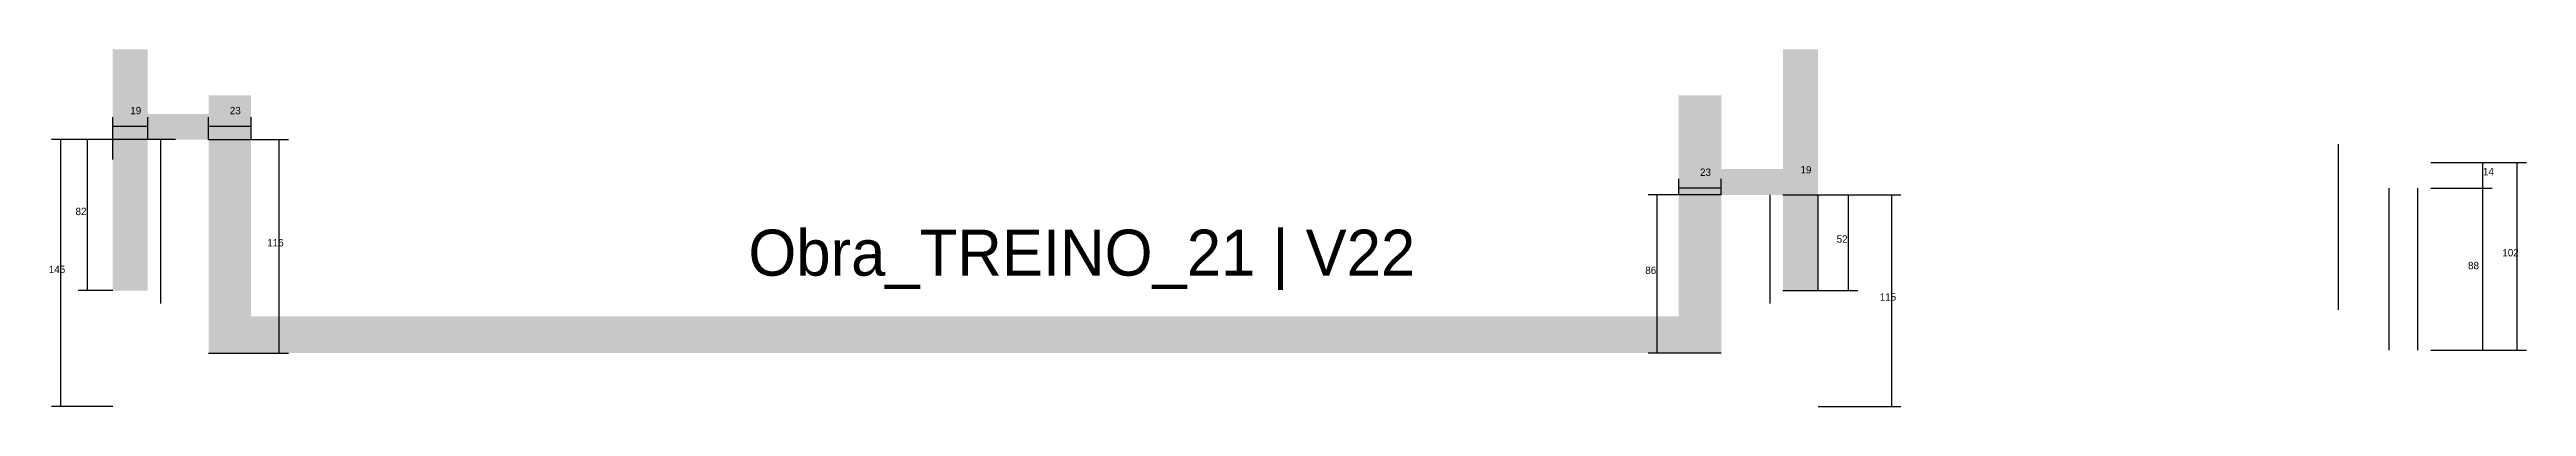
# Model space of a CAD drawing. Header units: metres. Extents: x -2848 to 22762, y -49062 to 1016.
# Drawn here: x 9221 to 10565, y -27681 to -27487 of the extents above; entities that cross this region are included whole.
import ezdxf

# ---------------------------------------------------------------- set-up
doc = ezdxf.new("R2010")
doc.units = ezdxf.units.M
for name, color, linetype in [('COTA', 4, 'Continuous'), ('LABEL_ID', 3, 'Continuous'), ('SARR_2.2x7', 40, 'Continuous')]:
    doc.layers.add(name, color=color, linetype=linetype)

msp = doc.modelspace()

# ---------------------------------------------------------------- texts
at = {"layer": 'COTA'}
for s, p in [('19', (9264.7, -27522.3)), ('23', (9318.7, -27522.3)), ('23', (10116.2, -27555.8)), ('19', (10170.7, -27554.4)), ('14', (10540.9, -27555.5)), ('82', (9235, -27577.1)), ('116', (9339, -27594.1)), ('52', (10190.3, -27592.1)), ('102', (10551.4, -27599.5)), ('145', (9220.5, -27608.6)), ('86', (10086.5, -27609.1)), ('88', (10532.8, -27606.5)), ('115', (10213.7, -27623.6))]:
    msp.add_text(s, height=4, dxfattribs=at).set_placement(p)
at = {"layer": 'LABEL_ID'}
msp.add_text('Obra_TREINO_21 | V22', height=25, dxfattribs=at).set_placement((9600, -27610))

# ---------------------------------------------------------------- hatches: boundary and pattern name
at = {"layer": 'COTA'}
h = msp.add_hatch(dxfattribs=at)
h.set_pattern_fill('AR-CONC', scale=0.03)
h.paths.add_polyline_path([(9330.2, -27632.1), (9330.2, -27512.1), (9307.2, -27512.1), (9307.2, -27522.1), (9274.2, -27522.1), (9274.2, -27487.1), (9255.2, -27487.1), (9255.2, -27618.1), (9274.2, -27618.1), (9274.2, -27536.1), (9307.2, -27536.1), (9307.2, -27652.1), (9330.2, -27652.1), (10104.7, -27652.1), (10127.7, -27652.1), (10127.7, -27566.1), (10161.2, -27566.1), (10161.2, -27618.1), (10180.2, -27618.1), (10180.2, -27487.1), (10161.2, -27487.1), (10161.2, -27552.1), (10127.7, -27552.1), (10127.7, -27512.1), (10104.7, -27512.1), (10104.7, -27632.1)])

# ---------------------------------------------------------------- linework, layer by layer
for p, q in [((9255.2, -27546.9), (9255.2, -27523.8)), ((9255.2, -27528.8), (9274.2, -27528.8)), ((9274.2, -27536.1), (9274.2, -27523.8)), ((9307.2, -27536.1), (9307.2, -27523.8)), ((9307.2, -27528.8), (9330.2, -27528.8)), ((9330.2, -27536.1), (9330.2, -27523.8)), ((9289.2, -27536.1), (9222, -27536.1)), ((9227, -27681.1), (9227, -27536.1)), ((9271.8, -27536.1), (9236.5, -27536.1)), ((9241.5, -27618.1), (9241.5, -27536.1)), ((9307.2, -27536.1), (9350.5, -27536.1)), ((9345.5, -27652.1), (9345.5, -27536.1)), ((10512.6, -27548.5), (10545.9, -27548.5)), ((10512.6, -27548.5), (10564.5, -27548.5)), ((10540.9, -27562.5), (10540.9, -27548.5)), ((10559.5, -27650.5), (10559.5, -27548.5)), ((10127.7, -27566.1), (10088, -27566.1)), ((10093, -27652.1), (10093, -27566.1)), ((10104.7, -27566.1), (10104.7, -27557.3)), ((10104.7, -27562.3), (10127.7, -27562.3)), ((10127.7, -27566.1), (10127.7, -27557.3)), ((10161.2, -27566.1), (10201.8, -27566.1)), ((10161.2, -27566.1), (10185.2, -27566.1)), ((10161.2, -27566.1), (10225.2, -27566.1)), ((10180.2, -27618.1), (10180.2, -27566.1)), ((10196.8, -27618.1), (10196.8, -27566.1)), ((10220.2, -27681.1), (10220.2, -27566.1)), ((10512.6, -27562.5), (10545.9, -27562.5)), ((10512.6, -27562.5), (10545.9, -27562.5)), ((10540.9, -27650.5), (10540.9, -27562.5)), ((9255.2, -27618.1), (9236.5, -27618.1)), ((10161.2, -27618.1), (10201.8, -27618.1)), ((10180.2, -27618.1), (10185.2, -27618.1)), ((10512.6, -27650.5), (10545.9, -27650.5)), ((10512.6, -27650.5), (10564.5, -27650.5)), ((9307.2, -27652.1), (9350.5, -27652.1)), ((10127.7, -27652.1), (10088, -27652.1)), ((9255.2, -27681.1), (9222, -27681.1)), ((10180.2, -27681.1), (10225.2, -27681.1))]:
    msp.add_line(p, q, dxfattribs=at)
at = {"layer": 'SARR_2.2x7'}
for p, q in [((9281.2, -27625.1), (9281.2, -27536.1)), ((10462.5, -27628.5), (10462.5, -27538.5)), ((10154.2, -27625.1), (10154.2, -27566.1)), ((10490.1, -27650.5), (10490.1, -27562.5)), ((10505.6, -27650.5), (10505.6, -27562.5))]:
    msp.add_line(p, q, dxfattribs=at)

msp.set_redraw_order([(e.dxf.handle, doc.entitydb.next_handle()) for e in msp.query("TEXT MTEXT ATTDEF DIMENSION ARC_DIMENSION")])  # texts and dimensions are drawn at this point

doc.saveas('drawing.dxf')
